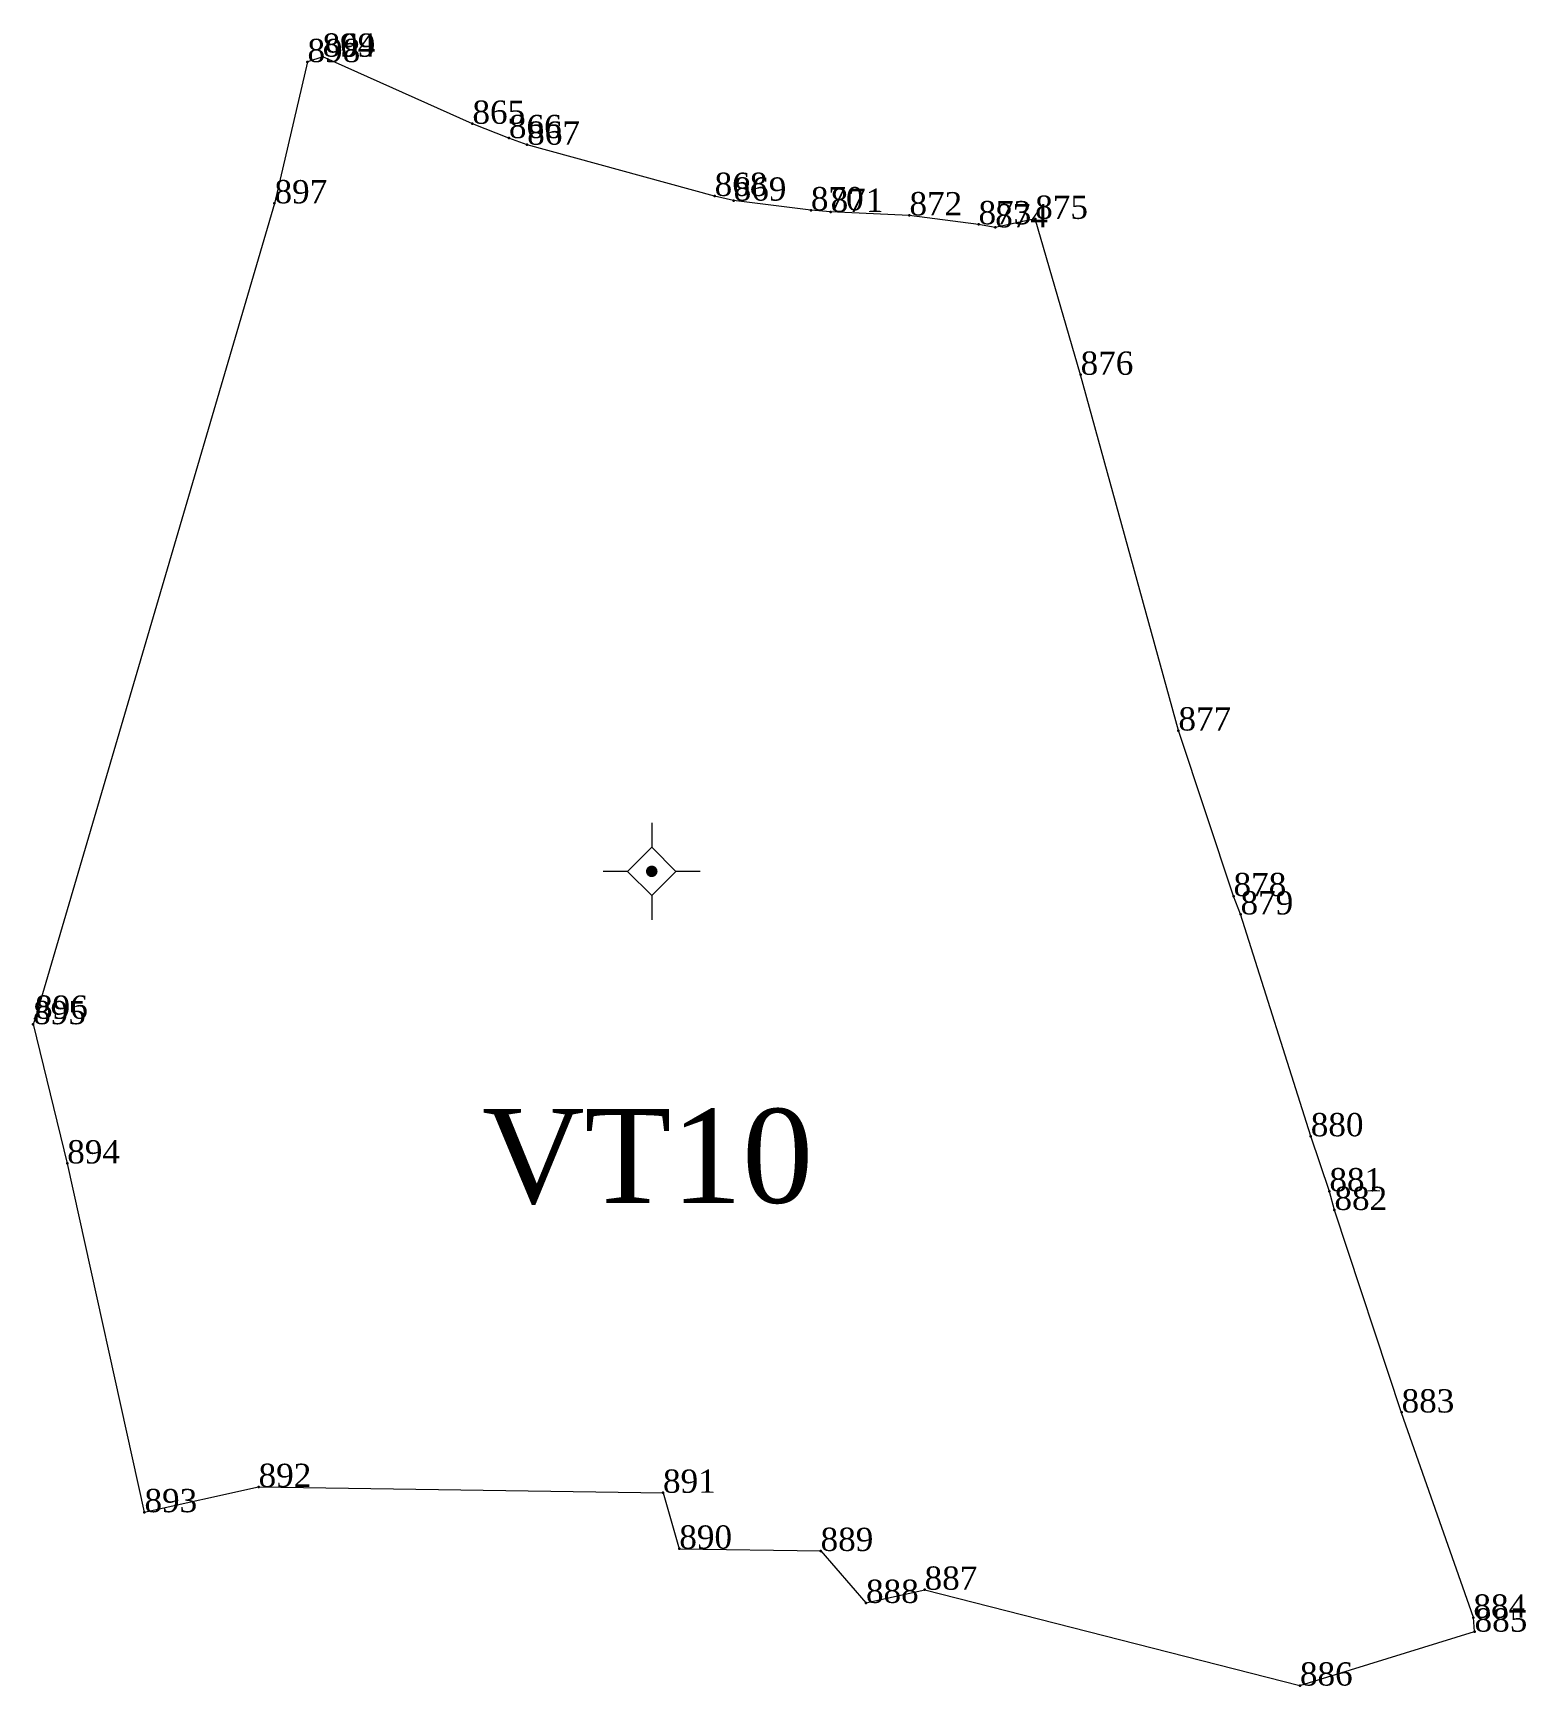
# Model space of a CAD drawing. Header units: metres. Extents: x 543554 to 549226, y 1840763 to 1844579.
# Drawn here: x 544648.86 to 544687.32, y 1843782.66 to 1843825.27 of the extents above; entities that cross this region are included whole.
import ezdxf

# ---------------------------------------------------------------- set-up
doc = ezdxf.new("R2010")
doc.units = ezdxf.units.M
doc.header["$MEASUREMENT"] = 0
for name, color, linetype, lineweight in [('Level 11', 7, 'Continuous', 0), ('Level 12', 7, 'Continuous', 0), ('Level 28', 7, 'Continuous', 0), ('Level 30', 7, 'Continuous', 0), ('Level 7', 7, 'Continuous', 0)]:
    doc.layers.add(name, color=color, linetype=linetype, lineweight=lineweight)
doc.styles.add('Style-Vntime', font='Vntime.shx')

msp = doc.modelspace()

# ---------------------------------------------------------------- texts
at = {"layer": 'Level 28', "color": 1, "lineweight": 0, "style": 'Style-Vntime'}
msp.add_text('VT10', height=2.42159, dxfattribs=at).set_placement((544660.426, 1843795.1144))

# ---------------------------------------------------------------- blocks, each defined once
blk = doc.blocks.new('CENTRD')
at = {"layer": 'Level 11', "linetype": 'Continuous', "lineweight": 0}
h = blk.add_hatch(color=1, dxfattribs=at)
edge = h.paths.add_edge_path()
edge.add_arc((0, 0), 1.5, 0, 360)
at = {"layer": 'Level 11', "color": 1, "linetype": 'Continuous', "lineweight": 0}
for p, q in [((0, 12.5), (0, 6.25)), ((0, 6.25), (-6.25, 0)), ((6.25, 0), (0, 6.25)), ((-6.25, 0), (-12.5, 0)), ((-6.25, 0), (0, -6.25)), ((0, -6.25), (6.25, 0)), ((12.5, 0), (6.25, 0)), ((0, -6.25), (0, -12.5))]:
    blk.add_line(p, q, dxfattribs=at)
blk = doc.blocks.new('DDCT')
at = {"layer": 'Level 7', "color": 3, "linetype": 'Continuous', "lineweight": 30}
blk.add_point((0, 0), dxfattribs=at)
blk = doc.blocks.new('SHMIA_863')
at = {"layer": 'Level 12', "color": 2, "linetype": 'Continuous', "lineweight": 0, "style": 'Style-Vntime'}
blk.add_text('864', height=0.6, dxfattribs=at).set_placement((0, 0))
blk = doc.blocks.new('SHMIA_864')
at = {"layer": 'Level 12', "color": 2, "linetype": 'Continuous', "lineweight": 0, "style": 'Style-Vntime'}
blk.add_text('865', height=0.6, dxfattribs=at).set_placement((0, 0))
blk = doc.blocks.new('SHMIA_865')
at = {"layer": 'Level 12', "color": 2, "linetype": 'Continuous', "lineweight": 0, "style": 'Style-Vntime'}
blk.add_text('866', height=0.6, dxfattribs=at).set_placement((0, 0))
blk = doc.blocks.new('SHMIA_866')
at = {"layer": 'Level 12', "color": 2, "linetype": 'Continuous', "lineweight": 0, "style": 'Style-Vntime'}
blk.add_text('867', height=0.6, dxfattribs=at).set_placement((0, 0))
blk = doc.blocks.new('SHMIA_867')
at = {"layer": 'Level 12', "color": 2, "linetype": 'Continuous', "lineweight": 0, "style": 'Style-Vntime'}
blk.add_text('868', height=0.6, dxfattribs=at).set_placement((0, 0))
blk = doc.blocks.new('SHMIA_868')
at = {"layer": 'Level 12', "color": 2, "linetype": 'Continuous', "lineweight": 0, "style": 'Style-Vntime'}
blk.add_text('869', height=0.6, dxfattribs=at).set_placement((0, 0))
blk = doc.blocks.new('SHMIA_869')
at = {"layer": 'Level 12', "color": 2, "linetype": 'Continuous', "lineweight": 0, "style": 'Style-Vntime'}
blk.add_text('870', height=0.6, dxfattribs=at).set_placement((0, 0))
blk = doc.blocks.new('SHMIA_870')
at = {"layer": 'Level 12', "color": 2, "linetype": 'Continuous', "lineweight": 0, "style": 'Style-Vntime'}
blk.add_text('871', height=0.6, dxfattribs=at).set_placement((0, 0))
blk = doc.blocks.new('SHMIA_871')
at = {"layer": 'Level 12', "color": 2, "linetype": 'Continuous', "lineweight": 0, "style": 'Style-Vntime'}
blk.add_text('872', height=0.6, dxfattribs=at).set_placement((0, 0))
blk = doc.blocks.new('SHMIA_872')
at = {"layer": 'Level 12', "color": 2, "linetype": 'Continuous', "lineweight": 0, "style": 'Style-Vntime'}
blk.add_text('873', height=0.6, dxfattribs=at).set_placement((0, 0))
blk = doc.blocks.new('SHMIA_873')
at = {"layer": 'Level 12', "color": 2, "linetype": 'Continuous', "lineweight": 0, "style": 'Style-Vntime'}
blk.add_text('874', height=0.6, dxfattribs=at).set_placement((0, 0))
blk = doc.blocks.new('SHMIA_874')
at = {"layer": 'Level 12', "color": 2, "linetype": 'Continuous', "lineweight": 0, "style": 'Style-Vntime'}
blk.add_text('875', height=0.6, dxfattribs=at).set_placement((0, 0))
blk = doc.blocks.new('SHMIA_875')
at = {"layer": 'Level 12', "color": 2, "linetype": 'Continuous', "lineweight": 0, "style": 'Style-Vntime'}
blk.add_text('876', height=0.6, dxfattribs=at).set_placement((0, 0))
blk = doc.blocks.new('SHMIA_876')
at = {"layer": 'Level 12', "color": 2, "linetype": 'Continuous', "lineweight": 0, "style": 'Style-Vntime'}
blk.add_text('877', height=0.6, dxfattribs=at).set_placement((0, 0))
blk = doc.blocks.new('SHMIA_877')
at = {"layer": 'Level 12', "color": 2, "linetype": 'Continuous', "lineweight": 0, "style": 'Style-Vntime'}
blk.add_text('878', height=0.6, dxfattribs=at).set_placement((0, 0))
blk = doc.blocks.new('SHMIA_878')
at = {"layer": 'Level 12', "color": 2, "linetype": 'Continuous', "lineweight": 0, "style": 'Style-Vntime'}
blk.add_text('879', height=0.6, dxfattribs=at).set_placement((0, 0))
blk = doc.blocks.new('SHMIA_879')
at = {"layer": 'Level 12', "color": 2, "linetype": 'Continuous', "lineweight": 0, "style": 'Style-Vntime'}
blk.add_text('880', height=0.6, dxfattribs=at).set_placement((0, 0))
blk = doc.blocks.new('SHMIA_880')
at = {"layer": 'Level 12', "color": 2, "linetype": 'Continuous', "lineweight": 0, "style": 'Style-Vntime'}
blk.add_text('881', height=0.6, dxfattribs=at).set_placement((0, 0))
blk = doc.blocks.new('SHMIA_881')
at = {"layer": 'Level 12', "color": 2, "linetype": 'Continuous', "lineweight": 0, "style": 'Style-Vntime'}
blk.add_text('882', height=0.6, dxfattribs=at).set_placement((0, 0))
blk = doc.blocks.new('SHMIA_882')
at = {"layer": 'Level 12', "color": 2, "linetype": 'Continuous', "lineweight": 0, "style": 'Style-Vntime'}
blk.add_text('883', height=0.6, dxfattribs=at).set_placement((0, 0))
blk = doc.blocks.new('SHMIA_883')
at = {"layer": 'Level 12', "color": 2, "linetype": 'Continuous', "lineweight": 0, "style": 'Style-Vntime'}
blk.add_text('884', height=0.6, dxfattribs=at).set_placement((0, 0))
blk = doc.blocks.new('SHMIA_884')
at = {"layer": 'Level 12', "color": 2, "linetype": 'Continuous', "lineweight": 0, "style": 'Style-Vntime'}
blk.add_text('885', height=0.6, dxfattribs=at).set_placement((0, 0))
blk = doc.blocks.new('SHMIA_885')
at = {"layer": 'Level 12', "color": 2, "linetype": 'Continuous', "lineweight": 0, "style": 'Style-Vntime'}
blk.add_text('886', height=0.6, dxfattribs=at).set_placement((0, 0))
blk = doc.blocks.new('SHMIA_886')
at = {"layer": 'Level 12', "color": 2, "linetype": 'Continuous', "lineweight": 0, "style": 'Style-Vntime'}
blk.add_text('887', height=0.6, dxfattribs=at).set_placement((0, 0))
blk = doc.blocks.new('SHMIA_887')
at = {"layer": 'Level 12', "color": 2, "linetype": 'Continuous', "lineweight": 0, "style": 'Style-Vntime'}
blk.add_text('888', height=0.6, dxfattribs=at).set_placement((0, 0))
blk = doc.blocks.new('SHMIA_888')
at = {"layer": 'Level 12', "color": 2, "linetype": 'Continuous', "lineweight": 0, "style": 'Style-Vntime'}
blk.add_text('889', height=0.6, dxfattribs=at).set_placement((0, 0))
blk = doc.blocks.new('SHMIA_889')
at = {"layer": 'Level 12', "color": 2, "linetype": 'Continuous', "lineweight": 0, "style": 'Style-Vntime'}
blk.add_text('890', height=0.6, dxfattribs=at).set_placement((0, 0))
blk = doc.blocks.new('SHMIA_890')
at = {"layer": 'Level 12', "color": 2, "linetype": 'Continuous', "lineweight": 0, "style": 'Style-Vntime'}
blk.add_text('891', height=0.6, dxfattribs=at).set_placement((0, 0))
blk = doc.blocks.new('SHMIA_891')
at = {"layer": 'Level 12', "color": 2, "linetype": 'Continuous', "lineweight": 0, "style": 'Style-Vntime'}
blk.add_text('892', height=0.6, dxfattribs=at).set_placement((0, 0))
blk = doc.blocks.new('SHMIA_892')
at = {"layer": 'Level 12', "color": 2, "linetype": 'Continuous', "lineweight": 0, "style": 'Style-Vntime'}
blk.add_text('893', height=0.6, dxfattribs=at).set_placement((0, 0))
blk = doc.blocks.new('SHMIA_893')
at = {"layer": 'Level 12', "color": 2, "linetype": 'Continuous', "lineweight": 0, "style": 'Style-Vntime'}
blk.add_text('894', height=0.6, dxfattribs=at).set_placement((0, 0))
blk = doc.blocks.new('SHMIA_894')
at = {"layer": 'Level 12', "color": 2, "linetype": 'Continuous', "lineweight": 0, "style": 'Style-Vntime'}
blk.add_text('895', height=0.6, dxfattribs=at).set_placement((0, 0))
blk = doc.blocks.new('SHMIA_895')
at = {"layer": 'Level 12', "color": 2, "linetype": 'Continuous', "lineweight": 0, "style": 'Style-Vntime'}
blk.add_text('896', height=0.6, dxfattribs=at).set_placement((0, 0))
blk = doc.blocks.new('SHMIA_896')
at = {"layer": 'Level 12', "color": 2, "linetype": 'Continuous', "lineweight": 0, "style": 'Style-Vntime'}
blk.add_text('897', height=0.6, dxfattribs=at).set_placement((0, 0))
blk = doc.blocks.new('SHMIA_897')
at = {"layer": 'Level 12', "color": 2, "linetype": 'Continuous', "lineweight": 0, "style": 'Style-Vntime'}
blk.add_text('898', height=0.6, dxfattribs=at).set_placement((0, 0))
blk = doc.blocks.new('SHMIA_898')
at = {"layer": 'Level 12', "color": 2, "linetype": 'Continuous', "lineweight": 0, "style": 'Style-Vntime'}
blk.add_text('899', height=0.6, dxfattribs=at).set_placement((0, 0))

# ---------------------------------------------------------------- linework, layer by layer
at = {"layer": 'Level 30', "color": 2, "linetype": 'Continuous', "lineweight": 0, "flags": 128}
msp.add_lwpolyline([(544686.0008, 1843784.0629), (544685.9735, 1843784.4223), (544684.1211, 1843789.7055), (544682.3929, 1843794.928), (544682.2622, 1843795.411), (544681.7834, 1843796.833), (544679.9679, 1843802.5519), (544679.7932, 1843803.0212), (544678.3706, 1843807.2916), (544675.8485, 1843816.4555), (544674.6834, 1843820.4829), (544673.6519, 1843820.2581), (544673.2163, 1843820.3376), (544671.436, 1843820.5656), (544669.4052, 1843820.6633), (544668.9008, 1843820.7021), (544666.905, 1843820.9502), (544666.4187, 1843821.0665), (544661.5931, 1843822.3893), (544661.1198, 1843822.5614), (544660.1791, 1843822.9309), (544656.3219, 1843824.6582), (544655.9299, 1843824.5245), (544655.0793, 1843820.8751), (544648.9141, 1843799.8584), (544648.8615, 1843799.7211), (544649.7396, 1843796.1259), (544651.7263, 1843787.143), (544654.6651, 1843787.793), (544665.0938, 1843787.6415), (544665.5074, 1843786.1967), (544669.1537, 1843786.1419), (544670.3204, 1843784.8032), (544671.8338, 1843785.1379), (544681.5023, 1843782.6717), (544686.0008, 1843784.0629)], dxfattribs=at)

# ---------------------------------------------------------------- block references
at = {"layer": 'Level 11', "color": 1, "linetype": 'Continuous', "lineweight": 0, "xscale": 0.1, "yscale": 0.1, "zscale": 0.1}
msp.add_blockref('CENTRD', (544664.8, 1843803.66), dxfattribs=at)
at = {"layer": 'Level 12', "color": 2, "linetype": 'Continuous', "lineweight": 0}
for name, p in [('SHMIA_897', (544655.93, 1843824.52)), ('SHMIA_863', (544656.32, 1843824.66)), ('SHMIA_898', (544656.32, 1843824.66)), ('SHMIA_864', (544660.18, 1843822.93)), ('SHMIA_865', (544661.12, 1843822.56)), ('SHMIA_866', (544661.59, 1843822.39)), ('SHMIA_867', (544666.42, 1843821.07)), ('SHMIA_896', (544655.08, 1843820.88)), ('SHMIA_868', (544666.91, 1843820.95)), ('SHMIA_869', (544668.9, 1843820.7)), ('SHMIA_870', (544669.41, 1843820.66)), ('SHMIA_871', (544671.44, 1843820.57)), ('SHMIA_872', (544673.22, 1843820.34)), ('SHMIA_873', (544673.65, 1843820.26)), ('SHMIA_874', (544674.68, 1843820.48)), ('SHMIA_875', (544675.85, 1843816.46)), ('SHMIA_876', (544678.37, 1843807.29)), ('SHMIA_877', (544679.79, 1843803.02)), ('SHMIA_878', (544679.97, 1843802.55)), ('SHMIA_894', (544648.86, 1843799.72)), ('SHMIA_895', (544648.91, 1843799.86)), ('SHMIA_879', (544681.78, 1843796.83)), ('SHMIA_893', (544649.74, 1843796.13)), ('SHMIA_880', (544682.26, 1843795.41)), ('SHMIA_881', (544682.39, 1843794.93)), ('SHMIA_882', (544684.12, 1843789.71)), ('SHMIA_891', (544654.67, 1843787.79)), ('SHMIA_890', (544665.09, 1843787.64)), ('SHMIA_892', (544651.73, 1843787.14)), ('SHMIA_889', (544665.51, 1843786.2)), ('SHMIA_888', (544669.15, 1843786.14)), ('SHMIA_887', (544670.32, 1843784.8)), ('SHMIA_886', (544671.83, 1843785.14)), ('SHMIA_883', (544685.97, 1843784.42)), ('SHMIA_884', (544686, 1843784.06)), ('SHMIA_885', (544681.5, 1843782.67))]:
    msp.add_blockref(name, p, dxfattribs=at)
at = {"layer": 'Level 7', "color": 3, "linetype": 'Continuous', "lineweight": 30}
for p in [(544656.32, 1843824.66), (544656.32, 1843824.66), (544655.93, 1843824.52), (544660.18, 1843822.93), (544661.12, 1843822.56), (544661.59, 1843822.39), (544655.08, 1843820.88), (544666.42, 1843821.07), (544666.91, 1843820.95), (544668.9, 1843820.7), (544669.41, 1843820.66), (544671.44, 1843820.57), (544673.22, 1843820.34), (544674.68, 1843820.48), (544673.65, 1843820.26), (544675.85, 1843816.46), (544678.37, 1843807.29), (544679.79, 1843803.02), (544679.97, 1843802.55), (544648.91, 1843799.86), (544648.86, 1843799.72), (544681.78, 1843796.83), (544649.74, 1843796.13), (544682.26, 1843795.41), (544682.39, 1843794.93), (544684.12, 1843789.71), (544654.67, 1843787.79), (544665.09, 1843787.64), (544651.73, 1843787.14), (544665.51, 1843786.2), (544669.15, 1843786.14), (544671.83, 1843785.14), (544670.32, 1843784.8), (544685.97, 1843784.42), (544686, 1843784.06), (544681.5, 1843782.67)]:
    msp.add_blockref('DDCT', p, dxfattribs=at)

msp.set_redraw_order([(e.dxf.handle, doc.entitydb.next_handle()) for e in msp.query("TEXT MTEXT ATTDEF DIMENSION ARC_DIMENSION")])  # texts and dimensions are drawn at this point

doc.saveas('drawing.dxf')
